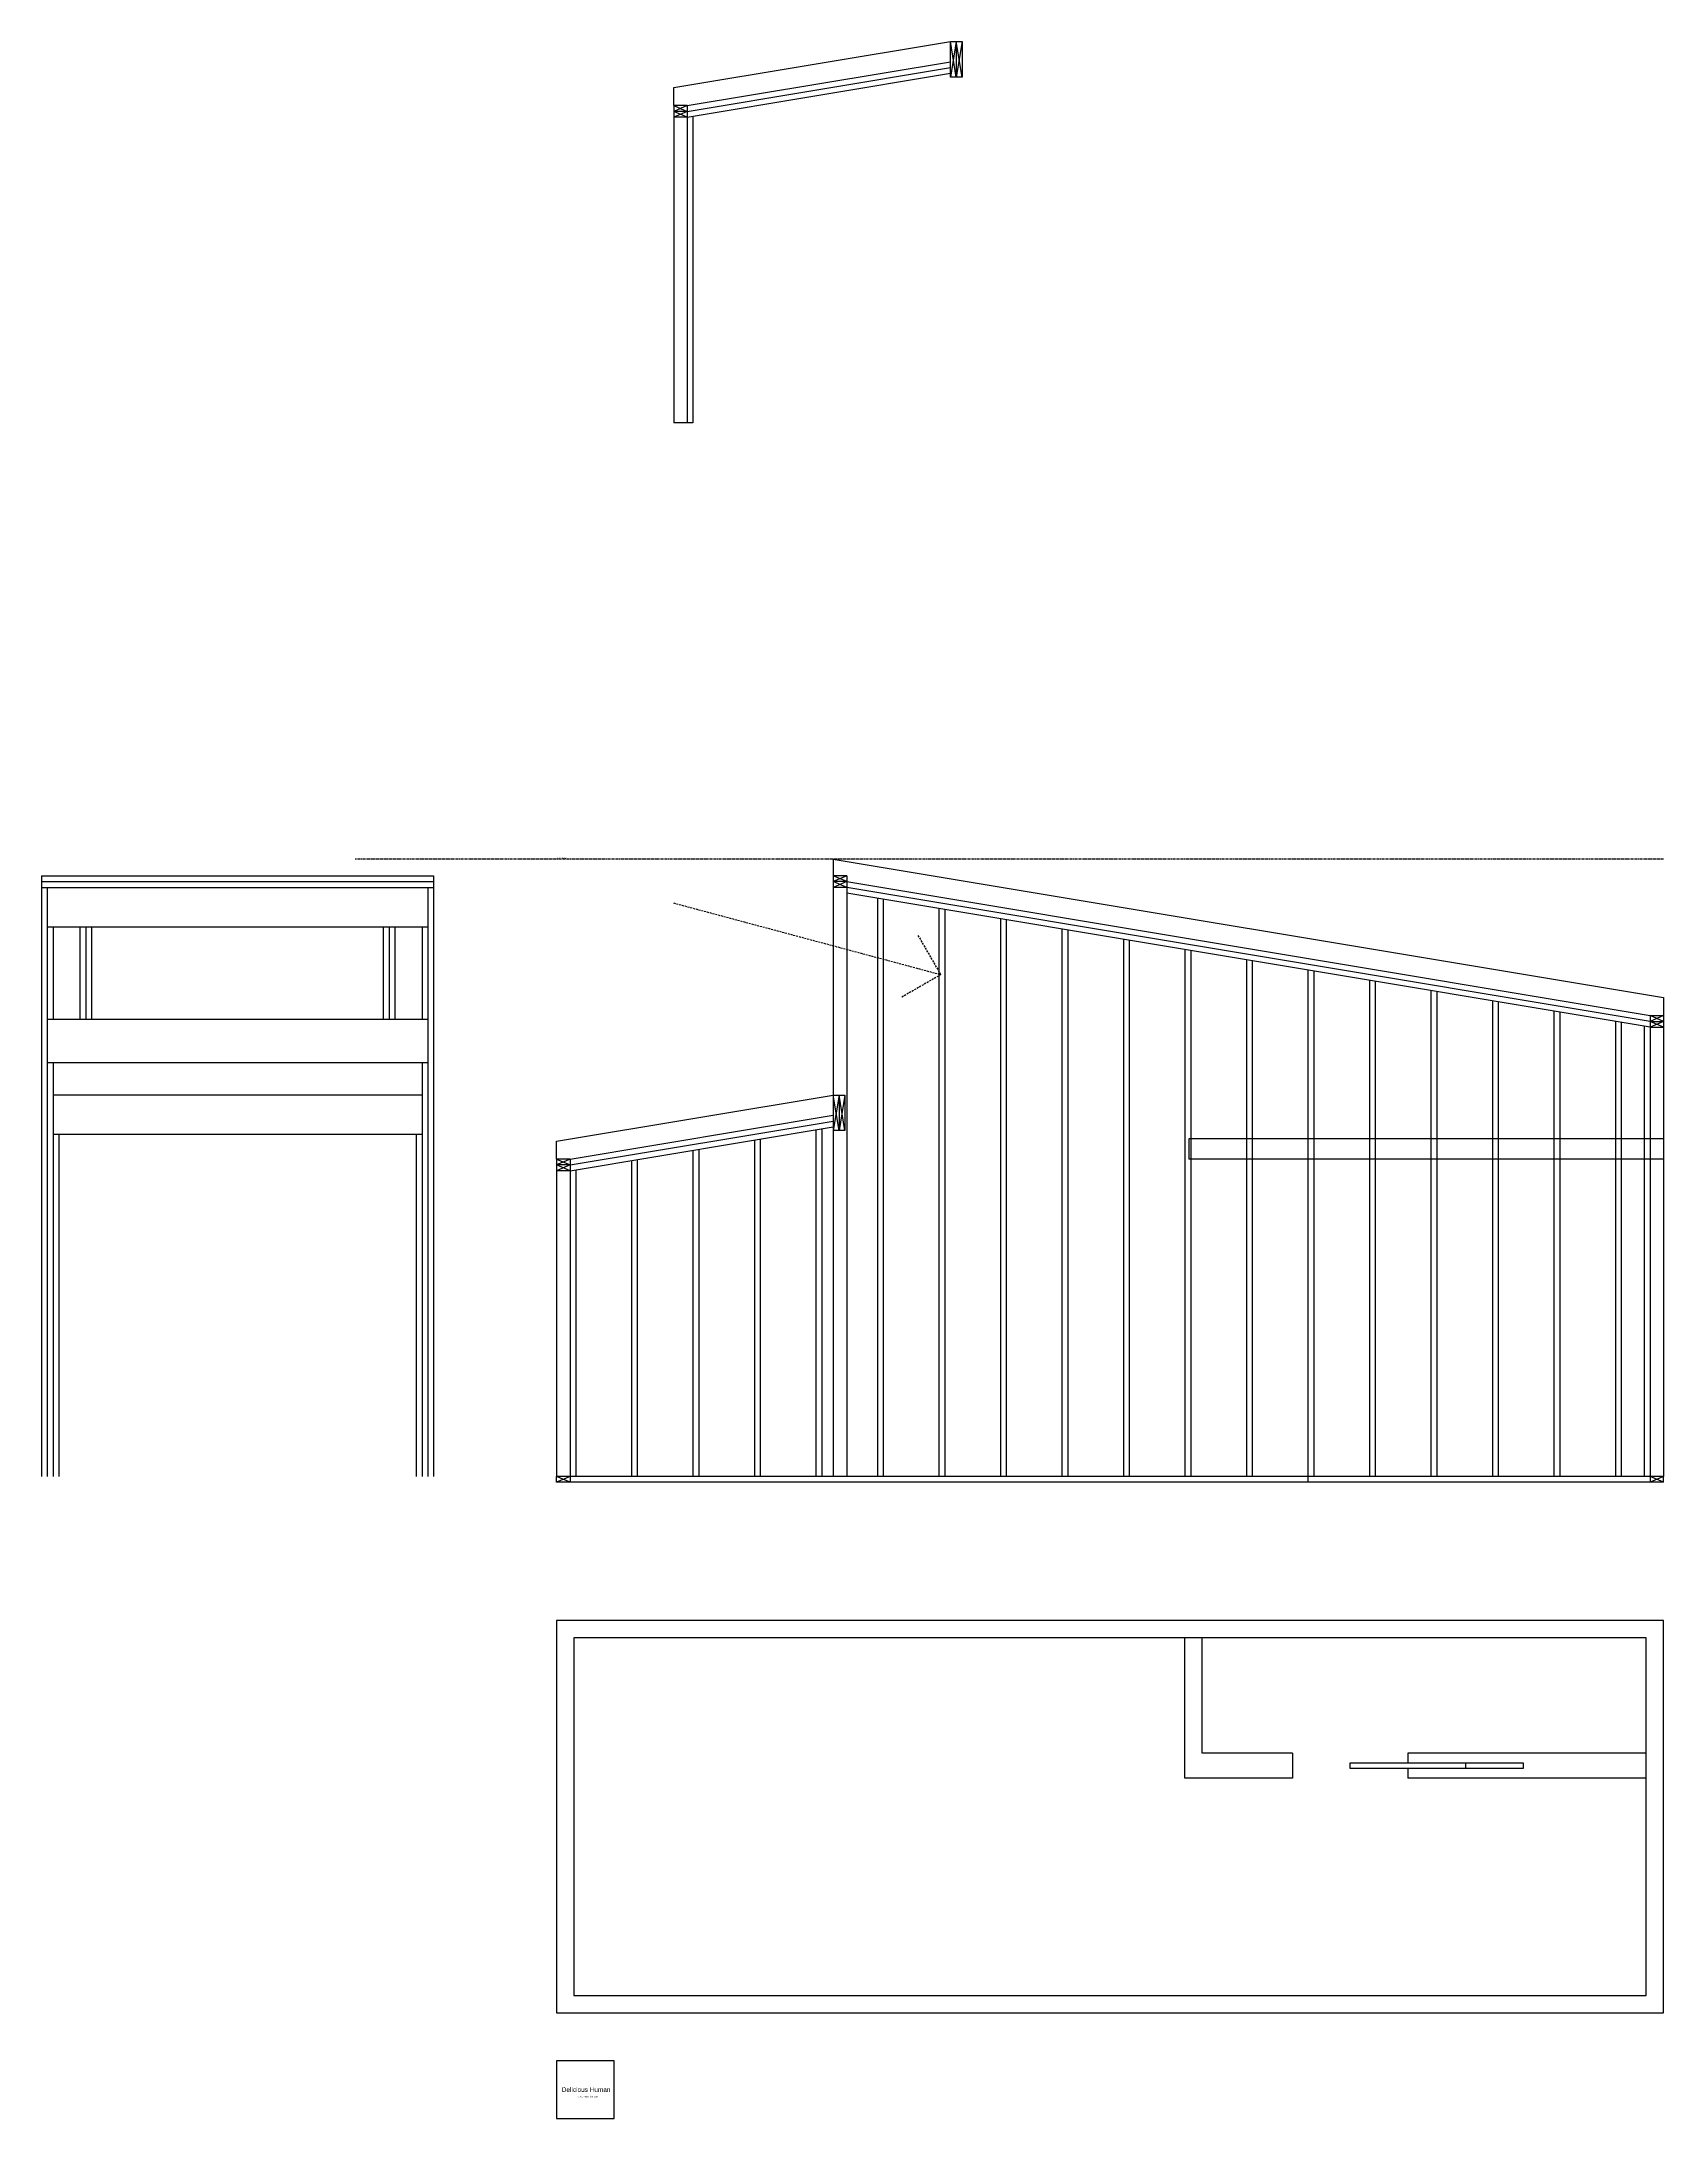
# Model space of a CAD drawing. Header units: inches. Extents: x -234 to 1040, y -15 to 525.
# Drawn here: x -122 to 301, y -15 to 525 of the extents above; entities that cross this region are included whole.
import ezdxf

# ---------------------------------------------------------------- set-up
doc = ezdxf.new("R2010")
doc.units = ezdxf.units.IN
doc.header["$MEASUREMENT"] = 0
doc.linetypes.add('DASHED', pattern=[0.75, 0.5, -0.25])
doc.linetypes.add('DASHED2', pattern=[0.375, 0.25, -0.125])
doc.layers.add('Light Angles', color=2, linetype='DASHED')
doc.layers.add('Reference', color=1, linetype='DASHED2')
doc.styles.get("Standard").update_dxf_attribs({"font": 'arial.ttf'})

msp = doc.modelspace()

# ---------------------------------------------------------------- linework, layer by layer
for p, q in [((43, 513.17), (115, 525.17)), ((116.5, 515.92), (115, 525.17)), ((115, 525.17), (118, 525.17)), ((116.5, 525.17), (115, 515.92)), ((115, 515.92), (115, 525.17)), ((116.5, 525.17), (116.5, 515.92)), ((118, 515.92), (116.5, 525.17)), ((118, 525.17), (116.5, 515.92)), ((118, 525.17), (118, 515.92)), ((46.5, 508.5), (115, 519.92)), ((43, 508.5), (43, 513.17)), ((46.5, 507), (115, 518.42)), ((46.5, 505.5), (115, 516.92)), ((118, 515.92), (115, 515.92)), ((43, 508.5), (43, 426)), ((43, 508.5), (46.5, 507)), ((46.5, 508.5), (43, 507)), ((46.5, 508.5), (43, 508.5)), ((46.5, 508.5), (46.5, 426)), ((46.5, 507), (43, 505.5)), ((46.5, 505.5), (43, 507)), ((46.5, 507), (43, 507)), ((46.5, 505.5), (43, 505.5)), ((48, 505.75), (48, 426)), ((48, 426), (43, 426)), ((-121.5, 308.17), (-121.5, 152)), ((-121.5, 308.17), (-19.5, 308.17)), ((-19.5, 308.17), (-19.5, 152)), ((84.5, 312.5), (300.5, 276.5)), ((84.5, 312.5), (84.5, 308.17)), ((88, 308.17), (84.5, 308.17)), ((88, 308.17), (84.5, 306.67)), ((88, 306.67), (84.5, 308.17)), ((84.5, 308.17), (84.5, 152)), ((88, 308.17), (88, 152)), ((-121.5, 306.67), (-19.5, 306.67)), ((-121.5, 305.17), (-19.5, 305.17)), ((-120, 305.17), (-120, 152)), ((-21, 305.17), (-21, 152)), ((88, 306.67), (84.5, 306.67)), ((88, 306.67), (84.5, 305.17)), ((88, 305.17), (84.5, 306.67)), ((88, 305.17), (84.5, 305.17)), ((88, 306.67), (297, 271.83)), ((297, 270.33), (88, 305.17)), ((297, 268.83), (88, 303.67)), ((96, 302.33), (96, 152)), ((97.5, 302.08), (97.5, 152)), ((112, 299.67), (112, 152)), ((113.5, 299.42), (113.5, 152)), ((-120, 294.92), (-21, 294.92)), ((-118.5, 294.92), (-118.5, 270.92)), ((-111.5, 294.92), (-111.5, 270.92)), ((-110, 294.92), (-110, 270.92)), ((-108.5, 294.92), (-108.5, 270.92)), ((-32.5, 270.92), (-32.5, 294.92)), ((-31, 270.92), (-31, 294.92)), ((-29.5, 270.92), (-29.5, 294.92)), ((-22.5, 294.92), (-22.5, 270.92)), ((128, 297), (128, 152)), ((129.5, 296.75), (129.5, 152)), ((144, 294.33), (144, 152)), ((145.5, 294.08), (145.5, 152)), ((160, 291.67), (160, 152)), ((161.5, 291.42), (161.5, 152)), ((176, 289), (176, 152)), ((177.5, 288.75), (177.5, 152)), ((192, 286.33), (192, 152)), ((193.5, 286.08), (193.5, 152)), ((208, 283.67), (208, 152)), ((209.5, 283.42), (209.5, 152)), ((224, 281), (224, 152)), ((225.5, 280.75), (225.5, 152)), ((240, 278.33), (240, 152)), ((241.5, 278.08), (241.5, 152)), ((256, 275.67), (256, 152)), ((300.5, 276.5), (300.5, 271.83)), ((-120, 270.92), (-21, 270.92)), ((257.5, 275.42), (257.5, 152)), ((272, 273), (272, 152)), ((273.5, 272.75), (273.5, 152)), ((288, 270.33), (288, 152)), ((297, 271.83), (297, 150.5)), ((297, 271.83), (300.5, 271.83)), ((300.5, 271.83), (297, 270.33)), ((300.5, 270.33), (297, 271.83)), ((297, 270.33), (300.5, 270.33)), ((300.5, 270.33), (297, 268.83)), ((300.5, 268.83), (297, 270.33)), ((300.5, 271.83), (300.5, 152)), ((289.5, 270.08), (289.5, 152)), ((295.5, 269.08), (295.5, 152)), ((297, 268.83), (300.5, 268.83)), ((-120, 259.67), (-21, 259.67)), ((-118.5, 259.67), (-118.5, 152)), ((-22.5, 259.67), (-22.5, 152)), ((-22.5, 251.17), (-118.5, 251.17)), ((12.5, 239.17), (84.5, 251.17)), ((84.5, 251.17), (87.5, 251.17)), ((86, 241.92), (84.5, 251.17)), ((86, 251.17), (84.5, 241.92)), ((86, 251.17), (86, 241.92)), ((87.5, 241.92), (86, 251.17)), ((87.5, 251.17), (86, 241.92)), ((87.5, 251.17), (87.5, 241.92)), ((16, 234.5), (84.5, 245.92)), ((16, 233), (84.5, 244.42)), ((-22.5, 240.92), (-118.5, 240.92)), ((-117, 240.92), (-117, 152)), ((-24, 240.92), (-24, 152)), ((12.5, 234.5), (12.5, 239.17)), ((16, 231.5), (84.5, 242.92)), ((64, 239.5), (64, 152)), ((65.5, 239.75), (65.5, 152)), ((80, 242.17), (80, 152)), ((81.5, 242.42), (81.5, 152)), ((87.5, 241.92), (84.5, 241.92)), ((177, 239.75), (177, 234.5)), ((300.5, 239.75), (177, 239.75)), ((12.5, 234.5), (12.5, 152)), ((12.5, 234.5), (16, 233)), ((16, 234.5), (12.5, 233)), ((16, 234.5), (12.5, 234.5)), ((16, 233), (12.5, 231.5)), ((16, 231.5), (12.5, 233)), ((16, 233), (12.5, 233)), ((16, 234.5), (16, 152)), ((32, 234.17), (32, 152)), ((33.5, 234.42), (33.5, 152)), ((48, 236.83), (48, 152)), ((49.5, 237.08), (49.5, 152)), ((300.5, 234.5), (177, 234.5)), ((300.5, 234.5), (300.5, 233)), ((16, 231.5), (12.5, 231.5)), ((17.5, 231.75), (17.5, 152)), ((12.5, 150.5), (12.5, 152)), ((300.5, 152), (12.5, 152)), ((16, 152), (12.5, 150.5)), ((16, 150.5), (12.5, 152)), ((16, 152), (16, 150.5)), ((208, 152), (208, 150.5)), ((300.5, 150.5), (297, 152)), ((300.5, 152), (297, 150.5)), ((300.5, 150.5), (300.5, 152)), ((300.5, 150.5), (12.5, 150.5)), ((17, 110), (17, 17)), ((296, 110), (17, 110)), ((176, 73.5), (176, 110)), ((180.5, 80), (180.5, 110)), ((296, 17), (296, 110)), ((204, 80), (180.5, 80)), ((204, 80), (204, 73.5)), ((296, 80), (234, 80)), ((234, 80), (234, 77.5)), ((234, 76), (234, 73.5)), ((249, 77.5), (249, 76)), ((264, 77.5), (264, 76)), ((204, 73.5), (176, 73.5)), ((296, 73.5), (234, 73.5)), ((17, 17), (296, 17))]:
    msp.add_line(p, q)
for points in [[(12.5, 114.5), (12.5, 12.5), (300.5, 12.5), (300.5, 114.5)], [(12.5, -15), (27.5, -15), (27.5, 0), (12.5, 0)]]:
    msp.add_lwpolyline(points, close=True)
msp.add_lwpolyline([(264, 76), (234, 76), (219, 76), (219, 77.5), (234, 77.5), (264, 77.5)])
at = {"layer": 'Light Angles'}
for p, q in [((42.95, 301.13), (112.5, 282.5)), ((112.5, 282.5), (106.5, 292.89)), ((112.5, 282.5), (106.5, 292.89)), ((112.5, 282.5), (102.11, 276.5)), ((112.5, 282.5), (102.11, 276.5))]:
    msp.add_line(p, q, dxfattribs=at)
at = {"layer": 'Reference'}
msp.add_line((300.5, 312.5), (-40, 312.5), dxfattribs=at)

# ---------------------------------------------------------------- texts
msp.add_text('"Greg Humanlastname"', height=0.375).set_placement((18, -9.5))
at = {"attachment_point": 1}
for s, width, heights, insert, char_height in [('13\'6" Peak', 3, [0], (12.5, 313), 0.4), ('Delicious Human', 15, [1.22], (13.86, -6.89), 1.2)]:
    msp.add_mtext_dynamic_manual_height_columns(s, width=width, gutter_width=1, heights=heights, dxfattribs=dict(at, insert=insert, char_height=char_height))

doc.saveas('drawing.dxf')
